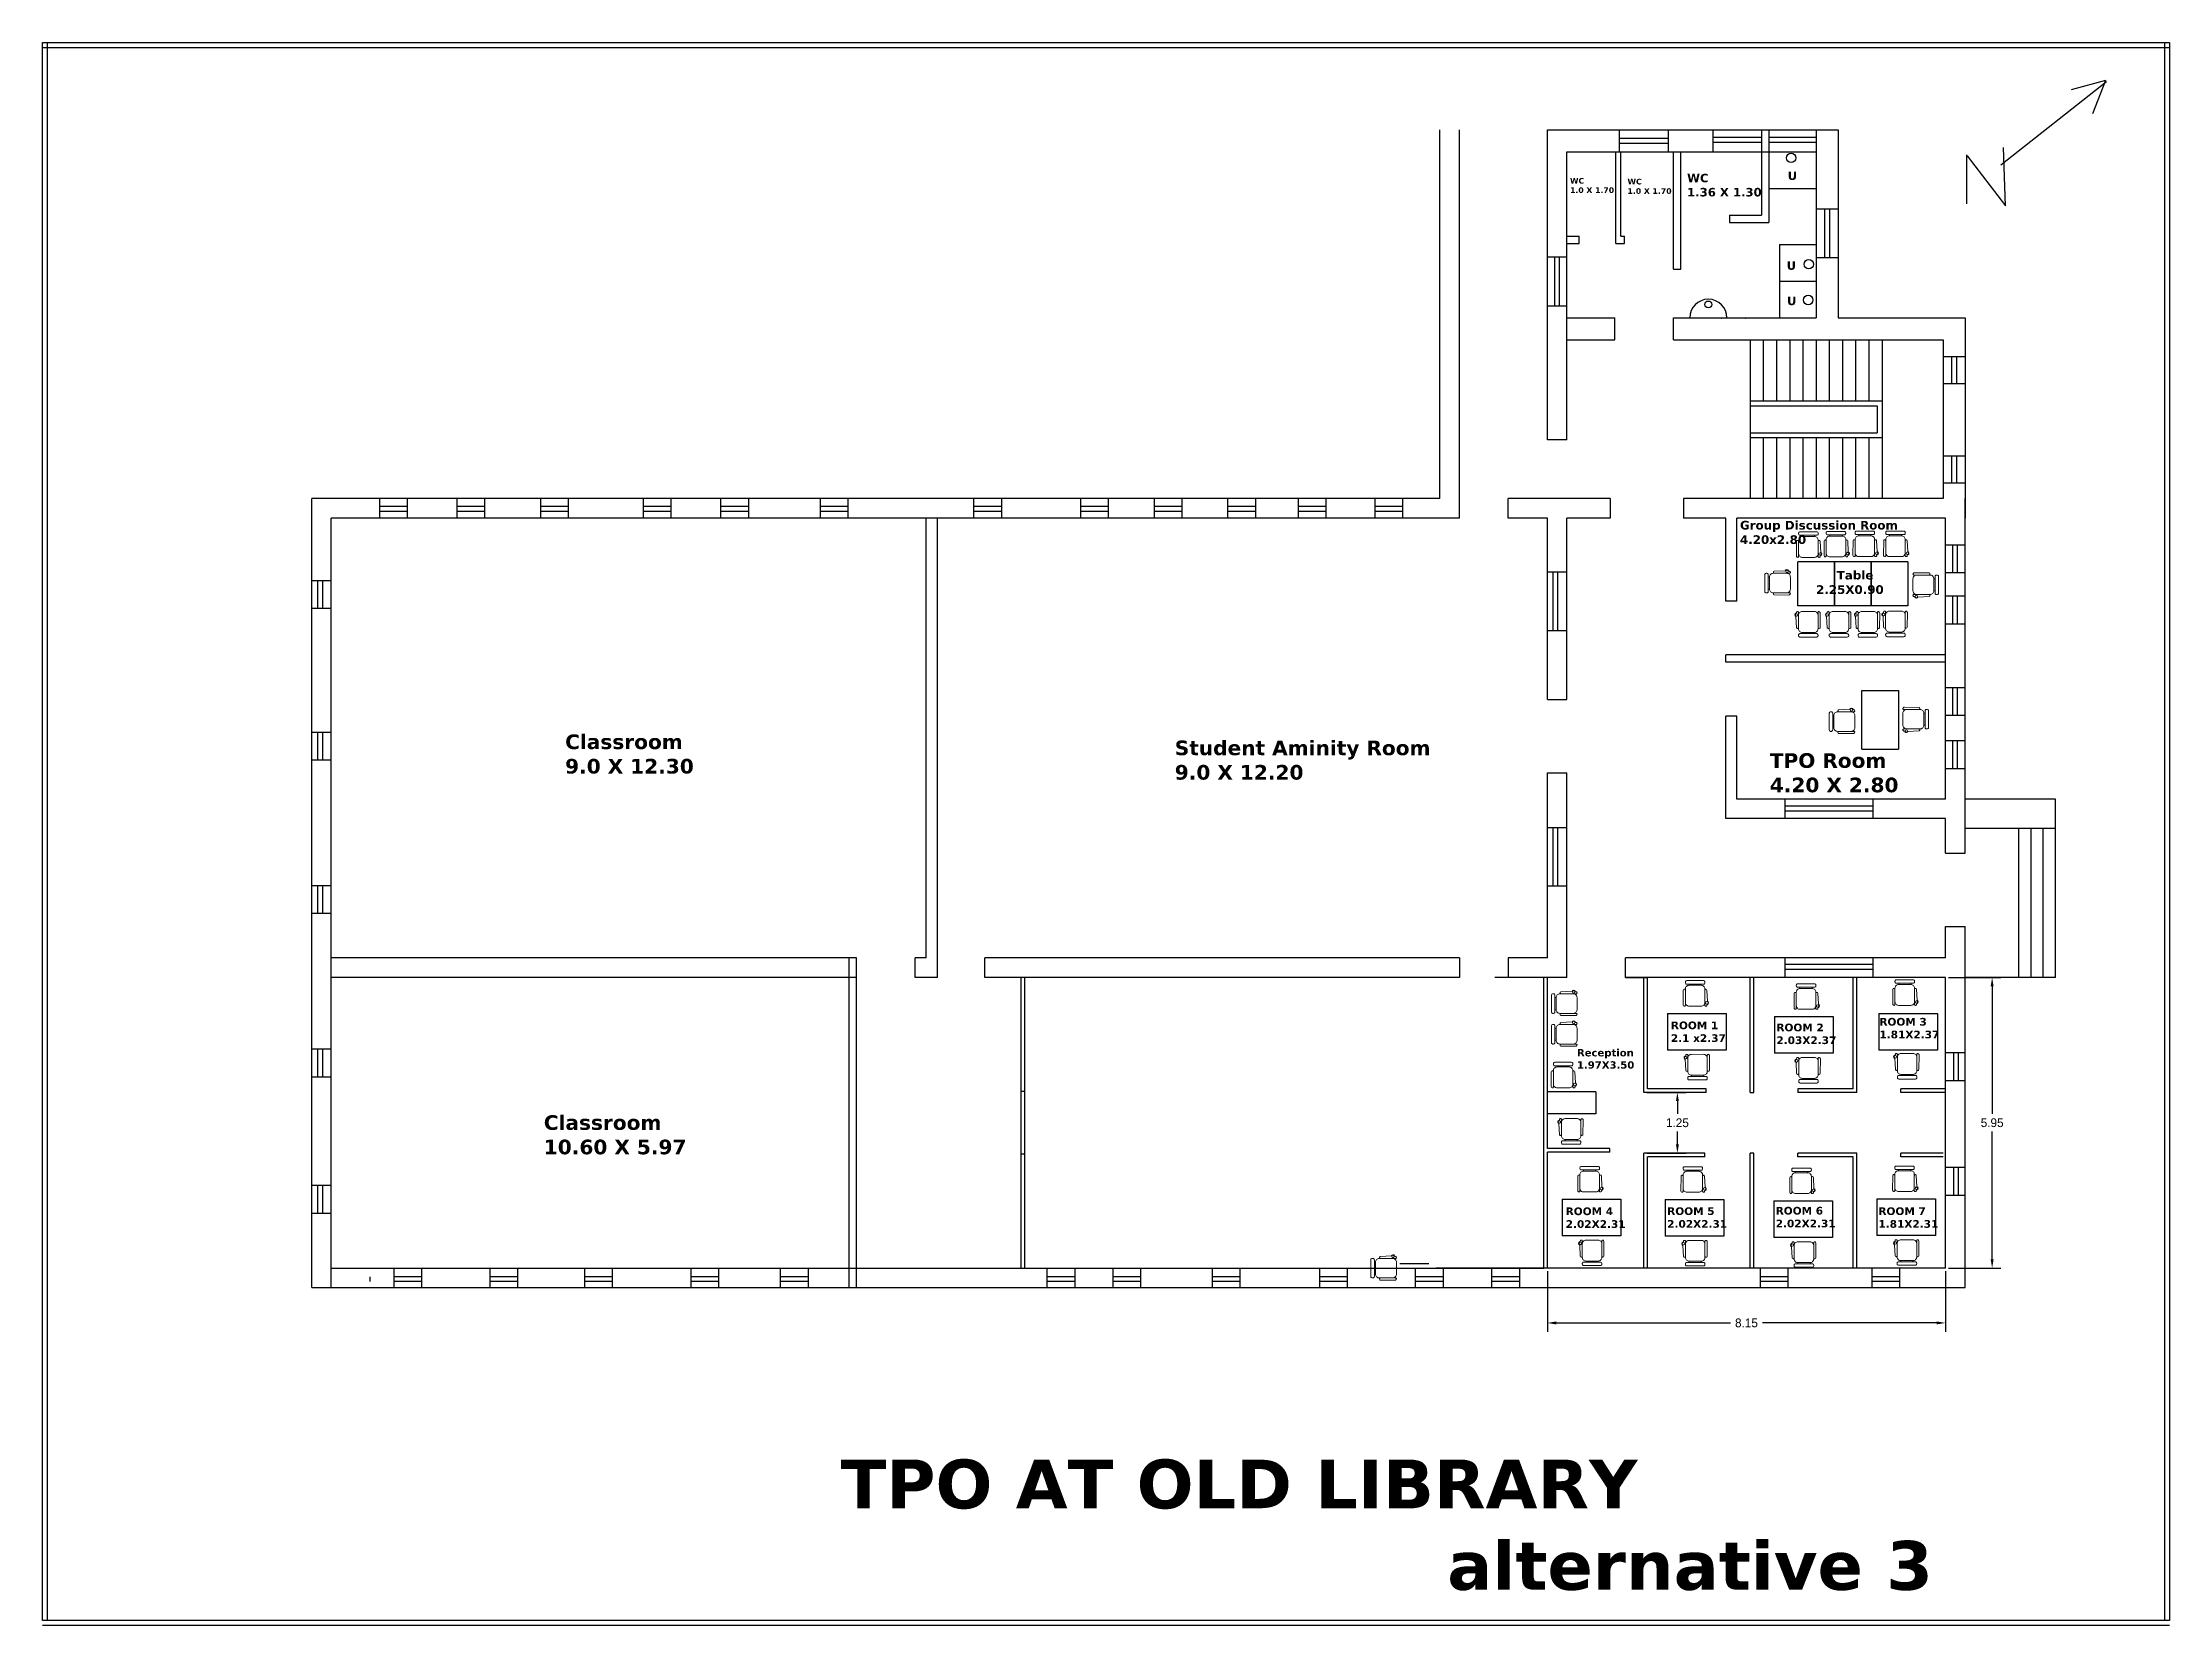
# Model space of a CAD drawing. Header units: inches. Extents: x 9 to 422, y -4 to 100.
# Drawn here: x 315.51 to 359.05, y 67.58 to 99.98 of the extents above; entities that cross this region are included whole.
import ezdxf

# ---------------------------------------------------------------- set-up
doc = ezdxf.new("R2010")
doc.units = ezdxf.units.IN
doc.header["$MEASUREMENT"] = 0
doc.layers.add('FUR', color=32, linetype='Continuous', lineweight=18)
doc.layers.add('FURN', color=10, linetype='Continuous', lineweight=9)
doc.dimstyles.get("Standard").update_dxf_attribs({"dimtxt": 0.18, "dimasz": 0.18, "dimexe": 0.18, "dimexo": 0.0625, "dimgap": 0.09, "dimtad": 0, "dimtih": 1, "dimtoh": 1, "dimdec": 4, "dimzin": 0, "dimdsep": 46, "dimtxsty": 'Standard', "dimcen": 0.09, "dimadec": 0, "dimazin": 0, "dimtfac": 1, "dimtdec": 4, "dimtofl": 0, "dimtmove": 0, "dimatfit": 3, "dimfxl": 1, "dimtolj": 1, "dimtzin": 0, "dimarcsym": 0})

msp = doc.modelspace()

# ---------------------------------------------------------------- texts
at = {"attachment_point": 1}
for s, insert, char_height, width in [('{\\fVerdana|b1|i0|c0|p34;WC\\P1.0 X 1.70}', (346.77744, 97.20817), 0.1153533, 5.8313417), ('{\\fVerdana|b1|i0|c0|p34;WC\\P1.0 X 1.70}', (347.95443, 97.19055), 0.1153533, 5.8313417), ('{\\fVerdana|b1|i0|c0|p34;WC\\P1.36 X 1.30}', (349.17491, 97.29367), 0.1738292, 8.78742), ('{\\fVerdana|b1|i0|c0|p34;U}', (351.23268, 97.34009), 0.1738292, 8.78742), ('{\\fVerdana|b1|i0|c0|p34;U}', (351.21199, 95.50143), 0.1738292, 8.78742), ('{\\fVerdana|b1|i0|c0|p34;U}', (351.219, 94.77822), 0.1738292, 8.78742), ('{\\fVerdana|b1|i0|c0|p34;Group Discussion Room\\P4.20x2.80}', (350.25671, 90.18858), 0.1769591, 8.9456421), ('{\\fVerdana|b1|i0|c0|p34;     Table\\P2.25X0.90}', (351.81487, 89.16562), 0.1769591, 8.9456421), ('{\\fVerdana|b1|i0|c0|p34;Classroom\\P9.0 X 12.30}', (326.20668, 85.81657), 0.3, 15.1656101), ('{\\fVerdana|b1|i0|c0|p34;Student Aminity Room\\P9.0 X 12.20}', (338.68686, 85.69185), 0.3, 15.1656101), ('{\\fVerdana|b1|i0|c0|p34;TPO Room\\P4.20 X 2.80}', (350.86741, 85.43285), 0.3, 15.1656101), ('{\\fVerdana|b1|i0|c0|p34;ROOM 1\\P2.1 x2.37}', (348.84201, 79.94014), 0.156805, 7.92681), ('{\\fVerdana|b1|i0|c0|p34;ROOM 2\\P2.03X2.37}', (351.00245, 79.89693), 0.156805, 7.92681), ('{\\fVerdana|b1|i0|c0|p34;ROOM 3\\P1.81X2.37}', (353.11073, 80.0135), 0.156805, 7.92681), ('{\\fVerdana|b1|i0|c0|p34;Reception \\P1.97X3.50}', (346.92027, 79.37621), 0.1499817, 7.5818791), ('{\\fVerdana|b1|i0|c0|p34;Classroom\\P10.60 X 5.97}', (325.76988, 78.0221), 0.3, 15.1656101), ('{\\fVerdana|b1|i0|c0|p34;ROOM 4\\P2.02X2.31}', (346.68876, 76.134), 0.156805, 7.92681), ('{\\fVerdana|b1|i0|c0|p34;ROOM 5\\P2.02X2.31}', (348.76678, 76.13682), 0.156805, 7.92681), ('{\\fVerdana|b1|i0|c0|p34;ROOM 6\\P2.02X2.31}', (350.98779, 76.14562), 0.156805, 7.92681), ('{\\fVerdana|b1|i0|c0|p34;ROOM 7\\P1.81X2.31}', (353.09051, 76.13635), 0.156805, 7.92681), ('{\\fVerdana|b1|i0|c0|p34;TPO AT OLD LIBRARY\\P                          alternative 3}', (331.84674, 70.97424), 1, 26.2659818)]:
    msp.add_mtext(s, dxfattribs=dict(at, insert=insert, char_height=char_height, width=width))

# ---------------------------------------------------------------- blocks, each defined once
blk = doc.blocks.new('CINE CHAIR')
at = {"layer": 'FUR', "color": 48, "lineweight": 0}
for p, q in [((448043.776, 57308.306), (448043.8, 57308.306)), ((448043.776, 57308.058), (448043.8, 57308.058))]:
    blk.add_line(p, q, dxfattribs=at)
blk.add_lwpolyline([(448043.45, 57308.434), (448043.678, 57308.423, -0.388092), (448043.695, 57308.404), (448043.695, 57308.401, -0.414214), (448043.676, 57308.382), (448043.367, 57308.382, -0.414214), (448043.348, 57308.401), (448043.348, 57308.404, -0.491313), (448043.377, 57308.423), (448043.384, 57308.436)], format="xyb", dxfattribs=at)
for points in [[(448043.424, 57308.382), (448043.7, 57308.382, -0.414214), (448043.776, 57308.306), (448043.776, 57308.058, -0.414214), (448043.7, 57307.982), (448043.424, 57307.982, -0.414214), (448043.348, 57308.058), (448043.348, 57308.306, -0.414214)], [(448043.828, 57308.382), (448043.842, 57308.382, -0.414214), (448043.871, 57308.353), (448043.871, 57308.01, -0.414214), (448043.842, 57307.982), (448043.828, 57307.982, -0.414214), (448043.8, 57308.01), (448043.8, 57308.353, -0.414214)], [(448043.379, 57307.938), (448043.678, 57307.94, 0.393133), (448043.695, 57307.959), (448043.695, 57307.963, 0.414214), (448043.676, 57307.982), (448043.367, 57307.982, 0.414214), (448043.348, 57307.963), (448043.348, 57307.966, 0.435766)]]:
    blk.add_lwpolyline(points, format="xyb", close=True, dxfattribs=at)
blk.add_circle((448043.417, 57308.422), 0.0249, dxfattribs=at)
blk.add_arc((448043.417, 57308.422), 0.0356, 19.6628, 156.9494, dxfattribs=at)
blk = doc.blocks.new('*D75')
at = {"color": 0, "lineweight": -2, "transparency": 16777216}
for p, q in [((346.315, 74.831), (346.315, 73.59)), ((354.465, 74.831), (354.465, 73.59)), ((346.495, 73.77), (350.06, 73.77)), ((354.285, 73.77), (350.72, 73.77))]:
    blk.add_line(p, q, dxfattribs=at)
at = {"color": 0, "transparency": 16777216}
for points in [[(346.495, 73.8), (346.495, 73.74), (346.315, 73.77)], [(354.285, 73.8), (354.285, 73.74), (354.465, 73.77)]]:
    blk.add_solid(points, dxfattribs=at)
at = {"layer": 'Defpoints', "color": 0, "transparency": 16777216}
for p in [(346.315, 74.894), (354.465, 74.894), (354.465, 73.77)]:
    blk.add_point(p, dxfattribs=at)
at = {"color": 0, "transparency": 16777216, "insert": (350.39, 73.77), "char_height": 0.18, "attachment_point": 5}
blk.add_mtext('\\A1;8.15', dxfattribs=at)
blk = doc.blocks.new('*D76')
at = {"color": 0, "lineweight": -2, "transparency": 16777216}
for p, q in [((354.527, 80.842), (355.599, 80.842)), ((355.419, 80.662), (355.419, 78.048)), ((355.419, 75.074), (355.419, 77.688)), ((354.527, 74.894), (355.599, 74.894))]:
    blk.add_line(p, q, dxfattribs=at)
at = {"color": 0, "transparency": 16777216}
for points in [[(355.389, 80.662), (355.449, 80.662), (355.419, 80.842)], [(355.389, 75.074), (355.449, 75.074), (355.419, 74.894)]]:
    blk.add_solid(points, dxfattribs=at)
at = {"layer": 'Defpoints', "color": 0, "transparency": 16777216}
for p in [(354.465, 80.842), (354.465, 74.894), (355.419, 74.894)]:
    blk.add_point(p, dxfattribs=at)
at = {"color": 0, "transparency": 16777216, "insert": (355.419, 77.868), "char_height": 0.18, "attachment_point": 5}
blk.add_mtext('\\A1;5.95', dxfattribs=at)
blk = doc.blocks.new('*D93')
at = {"color": 0, "lineweight": -2, "transparency": 16777216}
for p, q in [((348.352, 78.49), (349.156, 78.49)), ((348.976, 78.31), (348.976, 78.047)), ((348.976, 77.424), (348.976, 77.687)), ((348.352, 77.244), (349.156, 77.244))]:
    blk.add_line(p, q, dxfattribs=at)
at = {"color": 0, "transparency": 16777216}
for points in [[(348.946, 78.31), (349.006, 78.31), (348.976, 78.49)], [(348.946, 77.424), (349.006, 77.424), (348.976, 77.244)]]:
    blk.add_solid(points, dxfattribs=at)
at = {"layer": 'Defpoints', "color": 0, "transparency": 16777216}
for p in [(348.29, 78.49), (348.29, 77.244), (348.976, 77.244)]:
    blk.add_point(p, dxfattribs=at)
at = {"color": 0, "transparency": 16777216, "insert": (348.976, 77.867), "char_height": 0.18, "attachment_point": 5}
blk.add_mtext('\\A1;1.25', dxfattribs=at)

# ---------------------------------------------------------------- dimensions: what is measured, and where the dimension line sits
for base, p1, p2, picture, middle in [((355.41888, 74.89364), (354.4647, 80.84212), (354.4647, 74.89364), '*D76', (355.41888, 77.86788)), ((348.97646, 77.24364), (348.2897, 78.49033), (348.2897, 77.24364), '*D93', (348.97646, 77.86699))]:
    dim = msp.add_linear_dim(base=base, p1=p1, p2=p2, angle=90, dimstyle='Standard', override={"dimdec": 2})
    dim.commit()
    dim.dimension.update_dxf_attribs({"geometry": picture, "text_midpoint": middle})
dim = msp.add_linear_dim(base=(354.4647, 73.77015), p1=(346.3147, 74.89364), p2=(354.4647, 74.89364), dimstyle='Standard', override={"dimdec": 2})
dim.commit()
dim.dimension.update_dxf_attribs({"geometry": '*D75', "text_midpoint": (350.3897, 73.77015)})

# ---------------------------------------------------------------- linework, layer by layer
for p, q in [((315.50899, 99.98), (359.04895, 99.98)), ((315.50899, 67.67711), (315.50899, 99.98)), ((315.50899, 99.88), (359.04895, 99.88)), ((315.60899, 67.67711), (315.60899, 99.98)), ((358.94895, 99.98), (358.94895, 67.67711)), ((359.04895, 99.98), (359.04895, 67.67711)), ((355.59441, 97.47391), (357.75894, 99.18134)), ((357.73995, 99.20031), (357.03743, 99.0106)), ((357.73995, 99.20031), (357.47413, 98.51734)), ((344.1147, 90.6439), (344.1147, 98.1939)), ((344.5147, 90.2439), (344.5147, 98.1939)), ((346.3147, 91.8439), (346.3147, 98.1939)), ((346.3147, 98.1939), (352.2647, 98.1939)), ((346.3147, 98.1939), (352.2647, 98.1939)), ((347.78591, 98.1939), (347.78591, 97.7439)), ((348.78591, 98.01327), (347.78591, 98.01327)), ((348.78591, 98.1939), (348.78591, 97.7439)), ((349.69916, 98.1939), (349.69916, 97.7439)), ((350.69916, 98.037), (349.69916, 98.037)), ((350.69916, 98.1939), (350.69916, 96.4439)), ((350.84915, 98.1939), (350.84915, 97.7439)), ((351.8147, 98.037), (350.84915, 98.037)), ((351.8147, 98.1939), (351.8147, 94.3439)), ((352.2647, 98.1939), (352.2647, 94.3439)), ((346.7147, 97.7439), (351.8147, 97.7439)), ((346.7147, 91.8439), (346.7147, 97.7439)), ((347.7147, 95.8639), (347.7147, 97.7439)), ((348.78591, 97.91327), (347.78591, 97.91327)), ((347.8147, 96.0139), (347.8147, 97.7439)), ((348.8947, 95.3439), (348.8947, 97.7439)), ((349.0447, 95.3439), (349.0447, 97.7439)), ((350.69916, 97.937), (349.69916, 97.937)), ((351.8147, 97.937), (350.84915, 97.937)), ((350.84916, 97.7439), (350.84916, 96.2939)), ((354.89188, 97.68259), (354.89188, 96.67711)), ((354.91087, 97.66362), (355.68934, 96.63916)), ((355.68934, 96.63916), (355.65137, 97.83437)), ((350.84916, 96.9939), (351.8147, 96.9939)), ((350.0447, 96.4439), (350.69916, 96.4439)), ((350.0447, 96.4439), (350.0447, 96.2939)), ((350.0447, 96.2939), (350.84916, 96.2939)), ((352.2647, 96.57224), (351.8147, 96.57224)), ((351.99359, 95.57224), (351.99359, 96.57224)), ((352.09359, 95.57224), (352.09359, 96.57224)), ((346.7147, 96.0139), (346.9647, 96.0139)), ((346.7147, 95.8639), (346.9647, 95.8639)), ((346.9647, 95.8639), (346.9647, 96.0139)), ((347.7147, 95.8639), (347.8947, 95.8639)), ((347.8147, 96.0139), (347.8947, 96.0139)), ((347.8947, 95.8639), (347.8947, 96.0139)), ((351.0647, 95.8439), (351.8147, 95.8439)), ((351.0647, 95.8439), (351.0647, 94.3439)), ((346.7147, 95.58475), (346.3147, 95.58475)), ((346.46502, 94.58475), (346.46502, 95.58475)), ((346.56502, 94.58475), (346.56502, 95.58475)), ((352.2647, 95.57224), (351.8147, 95.57224)), ((348.8947, 95.3439), (349.0447, 95.3439)), ((351.0647, 95.0939), (351.8147, 95.0939)), ((346.7147, 94.58475), (346.3147, 94.58475)), ((346.7147, 94.3439), (347.6947, 94.3439)), ((346.7147, 94.3439), (347.6947, 94.3439)), ((346.7147, 94.3439), (347.6947, 94.3439)), ((347.6947, 93.8939), (347.6947, 94.3439)), ((348.8947, 93.8939), (348.8947, 94.3439)), ((348.8947, 94.3439), (351.8147, 94.3439)), ((348.8947, 94.3439), (351.8147, 94.3439)), ((348.8947, 94.3439), (351.8147, 94.3439)), ((352.2647, 94.3439), (354.8647, 94.3439)), ((354.8647, 94.3439), (354.8647, 90.2439)), ((346.7147, 93.8939), (347.6947, 93.8939)), ((348.8947, 93.8939), (354.4147, 93.8939)), ((350.4647, 93.8939), (350.4647, 92.5439)), ((350.7347, 93.8939), (350.7347, 92.6439)), ((351.0047, 93.8939), (351.0047, 92.6439)), ((351.2747, 93.8939), (351.2747, 92.6439)), ((351.5447, 93.8939), (351.5447, 92.6439)), ((351.8147, 93.8939), (351.8147, 92.6439)), ((352.0847, 93.8939), (352.0847, 92.6439)), ((352.3547, 93.8939), (352.3547, 92.6439)), ((352.6247, 93.8939), (352.6247, 92.6439)), ((352.8947, 93.8939), (352.8947, 92.6439)), ((353.1647, 93.8939), (353.1647, 90.6439)), ((354.4147, 93.8939), (354.4147, 90.6439)), ((354.4147, 93.55178), (354.8647, 93.55178)), ((354.59554, 93.00178), (354.59554, 93.55178)), ((354.69554, 93.00178), (354.69554, 93.55178)), ((354.4147, 93.00178), (354.8647, 93.00178)), ((350.4647, 92.6439), (353.1647, 92.6439)), ((350.4647, 92.5439), (353.0647, 92.5439)), ((350.4647, 92.5439), (350.4647, 90.6439)), ((353.0647, 92.5439), (353.0647, 91.9939)), ((350.4647, 91.9939), (353.0647, 91.9939)), ((350.4647, 91.8939), (353.1647, 91.8939)), ((350.7347, 91.8939), (350.7347, 90.6439)), ((351.0047, 91.8939), (351.0047, 90.6439)), ((351.2747, 91.8939), (351.2747, 90.6439)), ((351.5447, 91.8939), (351.5447, 90.6439)), ((351.8147, 91.8939), (351.8147, 90.6439)), ((352.0847, 91.8939), (352.0847, 90.6439)), ((352.3547, 91.8939), (352.3547, 90.6439)), ((352.6247, 91.8939), (352.6247, 90.6439)), ((352.8947, 91.8939), (352.8947, 90.6439)), ((346.7147, 91.8439), (346.3147, 91.8439)), ((354.4147, 91.51719), (354.8647, 91.51719)), ((354.59554, 90.96719), (354.59554, 91.51719)), ((354.69554, 90.96719), (354.69554, 91.51719)), ((321.0197, 74.4939), (321.0197, 90.6439)), ((344.1147, 90.6439), (321.0197, 90.6439)), ((322.41066, 90.2439), (322.41066, 90.6439)), ((322.98066, 90.2439), (322.98066, 90.6439)), ((323.99504, 90.2439), (323.99504, 90.6439)), ((324.56504, 90.2439), (324.56504, 90.6439)), ((325.70876, 90.2439), (325.70876, 90.6439)), ((326.27876, 90.2439), (326.27876, 90.6439)), ((327.81049, 90.2439), (327.81049, 90.6439)), ((328.38049, 90.2439), (328.38049, 90.6439)), ((329.39487, 90.2439), (329.39487, 90.6439)), ((329.96487, 90.2439), (329.96487, 90.6439)), ((331.43193, 90.2439), (331.43193, 90.6439)), ((332.00193, 90.2439), (332.00193, 90.6439)), ((334.57328, 90.2439), (334.57328, 90.6439)), ((335.14328, 90.2439), (335.14328, 90.6439)), ((336.76293, 90.2439), (336.76293, 90.6439)), ((337.33293, 90.2439), (337.33293, 90.6439)), ((338.2689, 90.2439), (338.2689, 90.6439)), ((338.8389, 90.2439), (338.8389, 90.6439)), ((339.77487, 90.2439), (339.77487, 90.6439)), ((340.34487, 90.2439), (340.34487, 90.6439)), ((341.21675, 90.2439), (341.21675, 90.6439)), ((341.78675, 90.2439), (341.78675, 90.6439)), ((342.7868, 90.2439), (342.7868, 90.6439)), ((343.3568, 90.2439), (343.3568, 90.6439)), ((345.5147, 90.2439), (345.5147, 90.6439)), ((347.59786, 90.6439), (345.5147, 90.6439)), ((347.59786, 90.6439), (345.80535, 90.6439)), ((347.59786, 90.6439), (347.59786, 90.2439)), ((354.4147, 90.6439), (349.09786, 90.6439)), ((354.4147, 90.6439), (349.09786, 90.6439)), ((349.09786, 90.6439), (349.09786, 90.2439)), ((354.4147, 90.96719), (354.8647, 90.96719)), ((354.8647, 83.3878), (354.8647, 90.6439)), ((321.4197, 74.4939), (321.4197, 90.2439)), ((344.5147, 90.2439), (321.4197, 90.2439)), ((322.41066, 90.4861), (322.98066, 90.4861)), ((322.41066, 90.3861), (322.98066, 90.3861)), ((323.99504, 90.4861), (324.56504, 90.4861)), ((323.99504, 90.3861), (324.56504, 90.3861)), ((325.70876, 90.4861), (326.27876, 90.4861)), ((325.70876, 90.3861), (326.27876, 90.3861)), ((327.81049, 90.4861), (328.38049, 90.4861)), ((327.81049, 90.3861), (328.38049, 90.3861)), ((329.39487, 90.4861), (329.96487, 90.4861)), ((329.39487, 90.3861), (329.96487, 90.3861)), ((331.43193, 90.4861), (332.00193, 90.4861)), ((331.43193, 90.3861), (332.00193, 90.3861)), ((333.5997, 81.2439), (333.5997, 90.2439)), ((333.8297, 80.8439), (333.8297, 90.2439)), ((334.57328, 90.4861), (335.14328, 90.4861)), ((334.57328, 90.3861), (335.14328, 90.3861)), ((336.76293, 90.4861), (337.33293, 90.4861)), ((336.76293, 90.3861), (337.33293, 90.3861)), ((338.2689, 90.4861), (338.8389, 90.4861)), ((338.2689, 90.3861), (338.8389, 90.3861)), ((339.77487, 90.4861), (340.34487, 90.4861)), ((339.77487, 90.3861), (340.34487, 90.3861)), ((341.21675, 90.4861), (341.78675, 90.4861)), ((341.21675, 90.3861), (341.78675, 90.3861)), ((342.7868, 90.4861), (343.3568, 90.4861)), ((342.7868, 90.3861), (343.3568, 90.3861)), ((346.3147, 90.2439), (345.5147, 90.2439)), ((346.3147, 90.2439), (345.80535, 90.2439)), ((346.3147, 86.53056), (346.3147, 90.2439)), ((346.7147, 86.53056), (346.7147, 90.2439)), ((347.59786, 90.2439), (346.7147, 90.2439)), ((346.7147, 90.1939), (346.7147, 90.2439)), ((347.59786, 90.2439), (346.7147, 90.2439)), ((349.9647, 90.2439), (349.09786, 90.2439)), ((349.9647, 90.2439), (349.09786, 90.2439)), ((349.9647, 88.5439), (349.9647, 90.2439)), ((350.1947, 88.5439), (350.1947, 90.2439)), ((354.4647, 90.2439), (350.1947, 90.2439)), ((354.4647, 90.2439), (350.1947, 90.2439)), ((354.4647, 84.4939), (354.4647, 90.2439)), ((351.44103, 88.44683), (351.44103, 89.34683)), ((352.19103, 89.34683), (351.44103, 89.34683)), ((352.19103, 88.44683), (352.19103, 89.34683)), ((352.94103, 89.34683), (352.19103, 89.34683)), ((352.19103, 89.34683), (352.19103, 88.44683)), ((352.94103, 88.44683), (352.94103, 89.34683)), ((353.69103, 89.34683), (352.94103, 89.34683)), ((352.94103, 89.34683), (352.94103, 88.44683)), ((353.69103, 89.34683), (353.69103, 88.44683)), ((354.8647, 89.69207), (354.4647, 89.69207)), ((354.60502, 89.69207), (354.60502, 89.12207)), ((354.70502, 89.69207), (354.70502, 89.12207)), ((321.4197, 88.96274), (321.0197, 88.96274)), ((321.13735, 88.96274), (321.13735, 88.39274)), ((321.23735, 88.96274), (321.23735, 88.39274)), ((346.3147, 89.14238), (346.7147, 89.14238)), ((346.42388, 89.14238), (346.42388, 87.94238)), ((346.52388, 89.14238), (346.52388, 87.94238)), ((354.8647, 89.12207), (354.4647, 89.12207)), ((321.4197, 88.39274), (321.0197, 88.39274)), ((350.1947, 88.5439), (349.9647, 88.5439)), ((353.69103, 88.44683), (351.44103, 88.44683)), ((354.8647, 88.64395), (354.4647, 88.64395)), ((354.60502, 88.64395), (354.60502, 88.07395)), ((354.70502, 88.64395), (354.70502, 88.07395)), ((354.8647, 88.07395), (354.4647, 88.07395)), ((346.3147, 87.94238), (346.7147, 87.94238)), ((349.9647, 87.2939), (349.9647, 87.4439)), ((354.4647, 87.4439), (349.9647, 87.4439)), ((354.4647, 87.2939), (349.9647, 87.2939)), ((352.75412, 85.51517), (352.75412, 86.71517)), ((352.75412, 86.71517), (353.50412, 86.71517)), ((353.50412, 86.71517), (353.50412, 85.51517)), ((354.8647, 86.77399), (354.4647, 86.77399)), ((354.60502, 86.77399), (354.60502, 86.19488)), ((354.70502, 86.77399), (354.70502, 86.19488)), ((346.3147, 86.53056), (346.7147, 86.53056)), ((321.4197, 85.8575), (321.0197, 85.8575)), ((321.13735, 85.8575), (321.13735, 85.2875)), ((321.23735, 85.8575), (321.23735, 85.2875)), ((349.9647, 84.0939), (349.9647, 86.1939)), ((350.1947, 86.1939), (349.9647, 86.1939)), ((350.1947, 84.4939), (350.1947, 86.1939)), ((354.8647, 86.20399), (354.4647, 86.20399)), ((352.75412, 85.51517), (353.50412, 85.51517)), ((354.8647, 85.68357), (354.4647, 85.68357)), ((354.60502, 85.68357), (354.60502, 85.11357)), ((354.70502, 85.68357), (354.70502, 85.11357)), ((321.4197, 85.2875), (321.0197, 85.2875)), ((346.3147, 81.2439), (346.3147, 85.03056)), ((346.3147, 85.03056), (346.7147, 85.03056)), ((346.7147, 80.84212), (346.7147, 85.03056)), ((354.8647, 85.11357), (354.4647, 85.11357)), ((354.4647, 84.4939), (350.1947, 84.4939)), ((351.17617, 84.4939), (351.17617, 84.0939)), ((352.97617, 84.4939), (352.97617, 84.0939)), ((356.7147, 84.4939), (354.8647, 84.4939)), ((356.7147, 80.84212), (356.7147, 84.4939)), ((354.4647, 84.0939), (349.9647, 84.0939)), ((352.97617, 84.34627), (351.17617, 84.34627)), ((352.97617, 84.24627), (351.17617, 84.24627)), ((354.4647, 83.3878), (354.4647, 84.0939)), ((346.3147, 83.91469), (346.7147, 83.91469)), ((346.42388, 83.91469), (346.42388, 82.71469)), ((346.52388, 83.91469), (346.52388, 82.71469)), ((356.7147, 83.8939), (354.8647, 83.8939)), ((355.9647, 80.84212), (355.9647, 83.8939)), ((356.2147, 80.84212), (356.2147, 83.8939)), ((356.4647, 80.84212), (356.4647, 83.8939)), ((354.4647, 83.3878), (354.8647, 83.3878)), ((321.4197, 82.71958), (321.0197, 82.71958)), ((321.13735, 82.71958), (321.13735, 82.14958)), ((321.23735, 82.71958), (321.23735, 82.14958)), ((346.3147, 82.71469), (346.7147, 82.71469)), ((321.4197, 82.14958), (321.0197, 82.14958)), ((354.4647, 81.2439), (354.4647, 81.8878)), ((354.4647, 81.8878), (354.8647, 81.8878)), ((354.8647, 74.4939), (354.8647, 81.8878)), ((332.1697, 81.2439), (321.4197, 81.2439)), ((332.0197, 74.4939), (332.0197, 81.2439)), ((332.1697, 74.4939), (332.1697, 81.2439)), ((333.3697, 80.8439), (333.3697, 81.2439)), ((333.5997, 81.2439), (333.3697, 81.2439)), ((334.7997, 80.8439), (334.7997, 81.2439)), ((344.5147, 81.2439), (334.7997, 81.2439)), ((344.5147, 81.2439), (344.5147, 80.84212)), ((346.3147, 81.2439), (345.5147, 81.2439)), ((345.5147, 81.2439), (345.5147, 80.84212)), ((347.9147, 80.84212), (347.9147, 81.2439)), ((354.4647, 81.2439), (347.9147, 81.2439)), ((351.17617, 81.2439), (351.17617, 80.84212)), ((352.97617, 81.10692), (351.17617, 81.10692)), ((352.97617, 81.00692), (351.17617, 81.00692)), ((352.97617, 81.2439), (352.97617, 80.84212)), ((332.1697, 80.8439), (321.4197, 80.8439)), ((333.5997, 80.8439), (333.3697, 80.8439)), ((333.8297, 80.8439), (333.5997, 80.8439)), ((344.5147, 80.8439), (334.7997, 80.8439)), ((335.5397, 74.8939), (335.5397, 80.8439)), ((336.21086, 80.84367), (335.61086, 80.84367)), ((335.61086, 80.84367), (335.61086, 79.84367)), ((335.6147, 74.8939), (335.6147, 80.8439)), ((344.5147, 80.84212), (344.03648, 80.84212)), ((346.7147, 80.84212), (345.23648, 80.84212)), ((346.7147, 80.8439), (345.5147, 80.8439)), ((346.2397, 76.9189), (346.2397, 80.8439)), ((346.3147, 78.49687), (346.3147, 80.8439)), ((354.4647, 80.8439), (347.9147, 80.8439)), ((354.4647, 80.84212), (347.9147, 80.84212)), ((347.9147, 80.84212), (348.3647, 80.84212)), ((348.2897, 78.49033), (348.2897, 80.8439)), ((348.2897, 78.49033), (348.2897, 80.84212)), ((348.3647, 78.56533), (348.3647, 80.84212)), ((350.1147, 80.84212), (350.1147, 80.8439)), ((350.4647, 78.49033), (350.4647, 80.84212)), ((350.5397, 78.49033), (350.5397, 80.84212)), ((351.6897, 80.84212), (351.6897, 80.8439)), ((352.57617, 78.56533), (352.57617, 80.84212)), ((352.65117, 78.49033), (352.65117, 80.84212)), ((353.80117, 80.84212), (353.80117, 80.8439)), ((354.4647, 74.89364), (354.4647, 80.8439)), ((356.7147, 80.84212), (354.8647, 80.84212)), ((348.77408, 80.10676), (349.97408, 80.10676)), ((348.77408, 80.10676), (348.77408, 79.35676)), ((349.97408, 80.10676), (349.97408, 79.35676)), ((350.96277, 80.04295), (352.16277, 80.04295)), ((350.96277, 80.04295), (350.96277, 79.29295)), ((352.16277, 80.04295), (352.16277, 79.29295)), ((353.10114, 80.10452), (354.30114, 80.10452)), ((353.10114, 80.10452), (353.10114, 79.35452)), ((354.30114, 80.10452), (354.30114, 79.35452)), ((321.4197, 79.37381), (321.0197, 79.37381)), ((321.13735, 79.37381), (321.13735, 78.80381)), ((321.23735, 79.37381), (321.23735, 78.80381)), ((349.97408, 79.35676), (348.77408, 79.35676)), ((352.16277, 79.29295), (350.96277, 79.29295)), ((354.30114, 79.35452), (353.10114, 79.35452)), ((354.8647, 79.29586), (354.4647, 79.29586)), ((354.63308, 78.72586), (354.63308, 79.29586)), ((354.73308, 78.72586), (354.73308, 79.29586)), ((321.4197, 78.80381), (321.0197, 78.80381)), ((335.6147, 78.5064), (335.5397, 78.5064)), ((346.30859, 78.4983), (346.30859, 78.0483)), ((347.30859, 78.4983), (346.30859, 78.4983)), ((346.3147, 77.34364), (346.3147, 78.49687)), ((347.30859, 78.4983), (347.30859, 78.0483)), ((349.5647, 78.49033), (348.2897, 78.49033)), ((349.5647, 78.56533), (348.3647, 78.56533)), ((349.5647, 78.49033), (349.5647, 78.56533)), ((350.4647, 78.49033), (350.5397, 78.49033)), ((350.5397, 78.49033), (350.5397, 78.56533)), ((351.4397, 78.56533), (351.4397, 78.49033)), ((352.57617, 78.56533), (351.4397, 78.56533)), ((352.65117, 78.49033), (351.4397, 78.49033)), ((354.4647, 78.56533), (353.55117, 78.56533)), ((353.55117, 78.49033), (353.55117, 78.56533)), ((354.4647, 78.49033), (353.55117, 78.49033)), ((354.8647, 78.72586), (354.4647, 78.72586)), ((347.30859, 78.0483), (346.30859, 78.0483)), ((335.5397, 77.2314), (335.6147, 77.2314)), ((347.5897, 77.34364), (346.3147, 77.34364)), ((346.3147, 76.9939), (346.3147, 77.26864)), ((347.5897, 77.26864), (346.3147, 77.26864)), ((347.5897, 77.26864), (347.5897, 77.34364)), ((348.2897, 74.89364), (348.2897, 77.24364)), ((349.5397, 77.24364), (348.2897, 77.24364)), ((348.3647, 74.89364), (348.3647, 77.16864)), ((349.5397, 77.16864), (348.3647, 77.16864)), ((349.5397, 77.16864), (349.5397, 77.24364)), ((350.4647, 74.89364), (350.4647, 77.24364)), ((350.5397, 77.24364), (350.4647, 77.24364)), ((350.5397, 74.89364), (350.5397, 77.24364)), ((351.4397, 77.16864), (351.4397, 77.24364)), ((352.65117, 77.24364), (351.4397, 77.24364)), ((352.57617, 77.16864), (351.4397, 77.16864)), ((352.57617, 74.89364), (352.57617, 77.16864)), ((352.65117, 74.89364), (352.65117, 77.24364)), ((354.4147, 77.24364), (353.55117, 77.24364)), ((353.55117, 77.16864), (353.55117, 77.24364)), ((354.4147, 77.16864), (353.55117, 77.16864)), ((346.2397, 74.8939), (346.2397, 76.9189)), ((346.3147, 74.89364), (346.3147, 76.9939)), ((354.8647, 76.9513), (354.4647, 76.9513)), ((354.63308, 76.3813), (354.63308, 76.9513)), ((354.73308, 76.3813), (354.73308, 76.9513)), ((321.4197, 76.58083), (321.0197, 76.58083)), ((321.13735, 76.58083), (321.13735, 76.01083)), ((321.23735, 76.58083), (321.23735, 76.01083)), ((335.61587, 75.01957), (335.61587, 76.21957)), ((335.61591, 75.63356), (335.61591, 76.23356)), ((346.61533, 76.30412), (347.81533, 76.30412)), ((346.61533, 76.30412), (346.61533, 75.55412)), ((347.81533, 76.30412), (347.81533, 75.55412)), ((348.72724, 76.29861), (349.92724, 76.29861)), ((348.72724, 76.29861), (348.72724, 75.54861)), ((349.92724, 76.29861), (349.92724, 75.54861)), ((350.95324, 76.27049), (352.15324, 76.27049)), ((350.95324, 76.27049), (350.95324, 75.52049)), ((352.15324, 76.27049), (352.15324, 75.52049)), ((353.06102, 76.31179), (354.26102, 76.31179)), ((353.06102, 76.31179), (353.06102, 75.56179)), ((354.26102, 76.31179), (354.26102, 75.56179)), ((354.8647, 76.3813), (354.4647, 76.3813)), ((321.4197, 76.01083), (321.0197, 76.01083)), ((347.81533, 75.55412), (346.61533, 75.55412)), ((349.92724, 75.54861), (348.72724, 75.54861)), ((352.15324, 75.52049), (350.95324, 75.52049)), ((354.26102, 75.56179), (353.06102, 75.56179)), ((321.4197, 74.8939), (336.64116, 74.8939)), ((322.6974, 74.8939), (322.6974, 74.4939)), ((323.2674, 74.8939), (323.2674, 74.4939)), ((324.66217, 74.8939), (324.66217, 74.4939)), ((325.23217, 74.8939), (325.23217, 74.4939)), ((326.60039, 74.8939), (326.60039, 74.4939)), ((327.17039, 74.8939), (327.17039, 74.4939)), ((328.77756, 74.8939), (328.77756, 74.4939)), ((329.34756, 74.8939), (329.34756, 74.4939)), ((330.60957, 74.8939), (330.60957, 74.4939)), ((331.17957, 74.8939), (331.17957, 74.4939)), ((336.07116, 74.8939), (336.07116, 74.4939)), ((336.64116, 74.8939), (346.2397, 74.8939)), ((336.64116, 74.8939), (336.64116, 74.4939)), ((337.41841, 74.8939), (337.41841, 74.4939)), ((337.98841, 74.8939), (337.98841, 74.4939)), ((339.45111, 74.8939), (339.45111, 74.4939)), ((340.02111, 74.8939), (340.02111, 74.4939)), ((341.64926, 74.8939), (341.64926, 74.4939)), ((342.21926, 74.8939), (342.21926, 74.4939)), ((343.89104, 74.98314), (343.29104, 74.98314)), ((343.61105, 74.8939), (343.61105, 74.4939)), ((345.23784, 74.89364), (344.03784, 74.89364)), ((344.18105, 74.8939), (344.18105, 74.4939)), ((345.17103, 74.8939), (345.17103, 74.4939)), ((354.4647, 74.89364), (345.23784, 74.89364)), ((345.74103, 74.8939), (345.74103, 74.4939)), ((350.66743, 74.89364), (350.66743, 74.4939)), ((351.23743, 74.89364), (351.23743, 74.4939)), ((352.9532, 74.89364), (352.9532, 74.4939)), ((353.5232, 74.89364), (353.5232, 74.4939)), ((321.0197, 74.4939), (354.8647, 74.4939)), ((322.21163, 74.71585), (322.21163, 74.61585)), ((323.2674, 74.71585), (322.6974, 74.71585)), ((323.2674, 74.61585), (322.6974, 74.61585)), ((325.23217, 74.71585), (324.66217, 74.71585)), ((325.23217, 74.61585), (324.66217, 74.61585)), ((327.17039, 74.71585), (326.60039, 74.71585)), ((327.17039, 74.61585), (326.60039, 74.61585)), ((329.34756, 74.71585), (328.77756, 74.71585)), ((329.34756, 74.61585), (328.77756, 74.61585)), ((331.17957, 74.71585), (330.60957, 74.71585)), ((331.17957, 74.61585), (330.60957, 74.61585)), ((336.64116, 74.71585), (336.07116, 74.71585)), ((336.64116, 74.61585), (336.07116, 74.61585)), ((337.98841, 74.71585), (337.41841, 74.71585)), ((337.98841, 74.61585), (337.41841, 74.61585)), ((340.02111, 74.71585), (339.45111, 74.71585)), ((340.02111, 74.61585), (339.45111, 74.61585)), ((342.21926, 74.71585), (341.64926, 74.71585)), ((342.21926, 74.61585), (341.64926, 74.61585)), ((344.18105, 74.71585), (343.61105, 74.71585)), ((344.18105, 74.61585), (343.61105, 74.61585)), ((345.74103, 74.71585), (345.17103, 74.71585)), ((345.74103, 74.61585), (345.17103, 74.61585)), ((351.23743, 74.71585), (350.66743, 74.71585)), ((351.23743, 74.61585), (350.66743, 74.61585)), ((353.5232, 74.71585), (352.9532, 74.71585)), ((353.5232, 74.61585), (352.9532, 74.61585)), ((359.04895, 67.67711), (315.50899, 67.67711)), ((359.04895, 67.57711), (315.50899, 67.57711))]:
    msp.add_line(p, q)
for centre, radius in [((351.30398, 97.61968), 0.09653), ((351.66494, 95.44236), 0.09653), ((349.60922, 94.61811), 0.07038), ((351.65399, 94.7097), 0.09653)]:
    msp.add_circle(centre, radius)
for centre, radius, start, end in [((349.60922, 94.3439), 0.38064, 0, 180), ((350.12, 94.63667), 0.3871, 229.138853, 231.035241), ((350.12, 94.63667), 0.3871, 308.964759, 310.861147)]:
    msp.add_arc(centre, radius, start, end)

# ---------------------------------------------------------------- block references
at = {"layer": 'FURN', "xscale": -1}
for p, rotation in [((-56949.82651, -447954.76298), 270.0008565926001), ((-56949.26138, -447954.75414), 270.0008565926001), ((-56948.66976, -447954.74838), 270.0008565926001), ((-56948.04282, -447954.74838), 270.0008565926001), ((448395.49268, -57212.56872), 0.0008565926000514423), ((-447690.40621, 57390.36361), 180.0008565926001), ((57653.13895, 448132.5368), 90.00085659260004), ((57653.76589, 448132.5368), 90.00085659260004), ((57654.35751, 448132.53673), 90.00085659260004), ((57654.92264, 448132.54557), 90.00085659260004), ((448396.81195, -57215.40341), 0.0008565926000514423), ((-447690.61211, 57387.61248), 180.0008565926001), ((448391.12585, -57221.17721), 0.0008565926000514423), ((-56952.14451, -447963.95108), 270.0008565926001), ((-56949.87383, -447964.01489), 270.0008565926001), ((-56947.85384, -447963.93345), 270.0008565926001), ((448391.12585, -57221.80416), 0.0008565926000514423), ((57650.87139, 448123.47299), 90.00085659260004), ((57655.16206, 448123.49061), 90.00085659260004), ((-56954.84682, -447965.62277), 270.0008565926001), ((57653.14207, 448123.40917), 90.00085659260004), ((57648.28513, 448122.1572), 90.00085659260004), ((-56954.30326, -447967.75372), 270.0008565926001), ((-56952.19134, -447967.75923), 270.0008565926001), ((-56949.96534, -447967.78735), 270.0008565926001), ((-56947.85756, -447967.74605), 270.0008565926001), ((57648.71264, 448119.67034), 90.00085659260004), ((57650.82456, 448119.66483), 90.00085659260004), ((57653.05055, 448119.63671), 90.00085659260004), ((57655.15833, 448119.67801), 90.00085659260004), ((448387.42883, -57226.59281), 0.0008565926000514423)]:
    msp.add_blockref('CINE CHAIR', p, dxfattribs=dict(at, rotation=rotation))

msp.set_redraw_order([(e.dxf.handle, doc.entitydb.next_handle()) for e in msp.query("TEXT MTEXT ATTDEF DIMENSION ARC_DIMENSION")])  # texts and dimensions are drawn at this point

doc.saveas('drawing.dxf')
